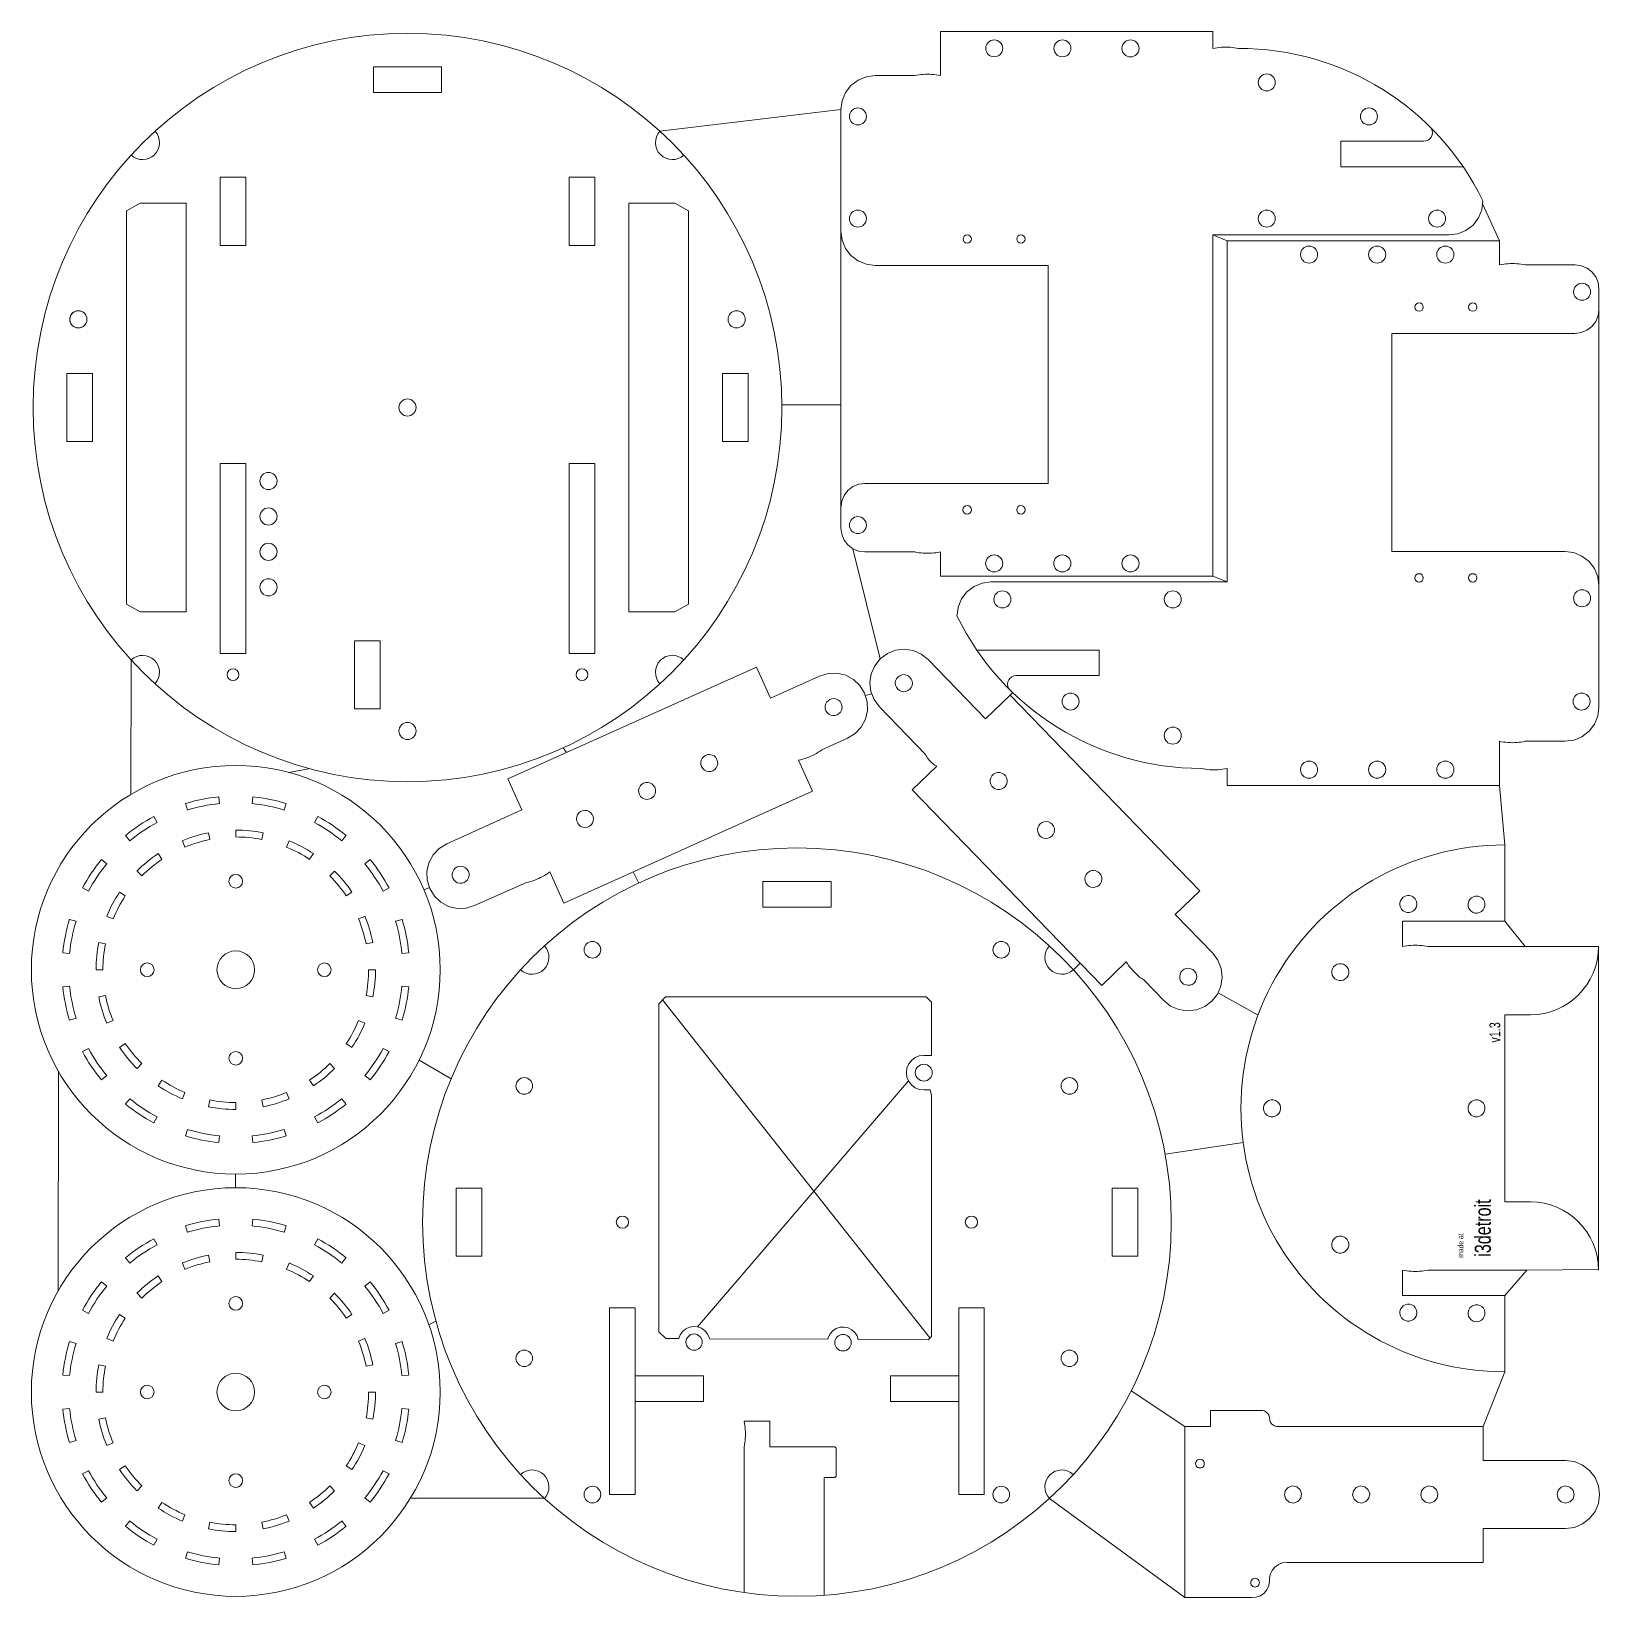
# Model space of a CAD drawing. Header units: millimetres. Extents: x 0 to 292, y 0 to 292.
import ezdxf

# ---------------------------------------------------------------- set-up
doc = ezdxf.new("R2010")
doc.units = ezdxf.units.MM
for name, color, linetype, lineweight in [('cutlines', 7, 'CONTINUOUS', 0), ('encoderholes', 6, 'CONTINUOUS', 0), ('labels', 7, 'CONTINUOUS', 0), ('meddetails', 2, 'CONTINUOUS', 0), ('outlines', 3, 'CONTINUOUS', 0), ('smallholes', 7, 'CONTINUOUS', 0)]:
    doc.layers.add(name, color=color, linetype=linetype, lineweight=lineweight)
doc.styles.get("Standard").update_dxf_attribs({"font": 'txt', "width": 0.75})

msp = doc.modelspace()

# ---------------------------------------------------------------- texts
at = {"layer": 'labels', "width": 100, "attachment_point": 1, "rotation": 90}
for s, insert, char_height in [('v1.3', (271.57, 103.5), 2), ('i3detroit', (268.82, 63.56), 3), ('made at', (265.7, 63.38), 1)]:
    msp.add_mtext(s, dxfattribs=dict(at, insert=insert, char_height=char_height))

# ---------------------------------------------------------------- linework, layer by layer
at = {"layer": 'cutlines'}
for p, q in [((150.7, 277.46), (116.96, 273.44)), ((270.29, 259.88), (273.45, 253.02)), ((220.03, 254.09), (222.65, 253.02)), ((139.68, 222.39), (150.7, 222.39)), ((152.93, 195.58), (158.02, 175.06)), ((220.03, 190.46), (222.65, 189.4)), ((18.39, 174.88), (18.34, 149.77)), ((156.46, 168.54), (155.24, 168.22)), ((182.23, 168.31), (182.71, 168.8)), ((99.56, 157.6), (98.94, 158.48)), ((51.44, 154.57), (47.79, 153.87)), ((273.45, 151.42), (274.41, 140.35)), ((113.01, 133.25), (112, 135.34)), ((73.99, 132.42), (72.98, 131.96)), ((194.01, 117.07), (195.3, 118.29)), ((117.46, 111.45), (167.27, 48.42)), ((228.43, 108.63), (220.99, 112.79)), ((78.05, 96.74), (72.06, 100.19)), ((4.84, 98.16), (4.81, 57.2)), ((163.28, 96.38), (123.99, 50.49)), ((211.1, 82.68), (225.65, 84.88)), ((37.87, 78.98), (37.87, 76.44)), ((75.22, 51.55), (73.89, 50.86)), ((112.35, 41.33), (112.35, 36.56)), ((172.65, 41.36), (172.65, 36.56)), ((274.41, 42.12), (270.38, 31.93)), ((214.81, 31.93), (204.77, 38.57)), ((95.45, 18.52), (70.48, 18.57)), ((214.81, 0), (189.55, 18.51))]:
    msp.add_line(p, q, dxfattribs=at)
at = {"layer": 'encoderholes'}
for p, q in [((34.86, 148.04), (34.74, 149.31)), ((40.96, 148.04), (41.08, 149.31)), ((28.88, 146.85), (28.51, 148.07)), ((46.94, 146.85), (47.31, 148.07)), ((23.24, 144.52), (22.64, 145.64)), ((52.58, 144.52), (53.18, 145.64)), ((18.17, 141.13), (17.37, 142.11)), ((28.43, 139.96), (27.95, 141.13)), ((33.08, 141.37), (32.83, 142.61)), ((37.91, 141.84), (37.91, 143.11)), ((42.74, 141.37), (42.99, 142.61)), ((47.39, 139.96), (47.87, 141.13)), ((57.65, 141.13), (58.45, 142.11)), ((13.86, 136.82), (12.88, 137.62)), ((24.15, 137.67), (23.45, 138.73)), ((51.67, 137.67), (52.37, 138.73)), ((61.96, 136.82), (62.94, 137.62)), ((20.4, 134.59), (19.5, 135.49)), ((55.42, 134.59), (56.32, 135.49)), ((10.47, 131.75), (9.35, 132.35)), ((17.32, 130.84), (16.26, 131.54)), ((58.5, 130.84), (59.56, 131.54)), ((65.35, 131.75), (66.47, 132.35)), ((8.13, 126.11), (6.92, 126.48)), ((15.03, 126.56), (13.86, 127.04)), ((60.79, 126.56), (61.96, 127.04)), ((60.79, 126.56), (61.96, 127.04)), ((67.69, 126.11), (68.9, 126.48)), ((67.69, 126.11), (68.9, 126.48)), ((6.94, 120.13), (5.68, 120.25)), ((13.62, 121.91), (12.38, 122.16)), ((62.2, 121.91), (63.44, 122.16)), ((62.2, 121.91), (63.44, 122.16)), ((68.88, 120.13), (70.14, 120.25)), ((68.88, 120.13), (70.14, 120.25)), ((13.14, 117.08), (11.87, 117.08)), ((62.67, 117.08), (63.94, 117.08)), ((6.94, 114.03), (5.68, 113.9)), ((68.88, 114.03), (70.14, 113.9)), ((13.62, 112.25), (12.38, 112)), ((62.2, 112.25), (63.44, 112)), ((8.13, 108.05), (6.92, 107.68)), ((15.03, 107.6), (13.86, 107.12)), ((60.79, 107.6), (61.96, 107.12)), ((67.69, 108.05), (68.9, 107.68)), ((10.47, 102.41), (9.35, 101.81)), ((17.32, 103.32), (16.26, 102.61)), ((58.5, 103.32), (59.56, 102.61)), ((65.35, 102.41), (66.47, 101.81)), ((20.4, 99.57), (19.5, 98.67)), ((55.42, 99.57), (56.32, 98.67)), ((13.86, 97.34), (12.88, 96.53)), ((24.15, 96.49), (23.45, 95.43)), ((51.67, 96.49), (52.37, 95.43)), ((61.96, 97.34), (62.94, 96.53)), ((28.43, 94.2), (27.95, 93.03)), ((47.39, 94.2), (47.87, 93.03)), ((18.17, 93.03), (17.37, 92.05)), ((33.08, 92.79), (32.83, 91.54)), ((37.91, 92.31), (37.91, 91.04)), ((42.74, 92.79), (42.99, 91.54)), ((57.65, 93.03), (58.45, 92.05)), ((23.24, 89.64), (22.64, 88.52)), ((52.58, 89.64), (53.18, 88.52)), ((28.88, 87.3), (28.51, 86.09)), ((34.86, 86.11), (34.74, 84.85)), ((40.96, 86.11), (41.08, 84.85)), ((46.94, 87.3), (47.31, 86.09)), ((34.86, 69.3), (34.74, 70.57)), ((40.96, 69.3), (41.08, 70.57)), ((28.88, 68.11), (28.51, 69.33)), ((46.94, 68.11), (47.31, 69.33)), ((23.24, 65.78), (22.64, 66.9)), ((37.91, 63.1), (37.91, 64.37)), ((52.58, 65.78), (53.18, 66.9)), ((18.17, 62.39), (17.37, 63.37)), ((28.43, 61.22), (27.95, 62.39)), ((33.08, 62.63), (32.83, 63.87)), ((42.74, 62.63), (42.99, 63.87)), ((47.39, 61.22), (47.87, 62.39)), ((57.65, 62.39), (58.45, 63.37)), ((13.86, 58.08), (12.88, 58.88)), ((24.15, 58.93), (23.45, 59.99)), ((51.67, 58.93), (52.37, 59.99)), ((61.96, 58.08), (62.94, 58.88)), ((20.4, 55.85), (19.5, 56.75)), ((55.42, 55.85), (56.32, 56.75)), ((10.47, 53.01), (9.35, 53.61)), ((17.32, 52.1), (16.26, 52.8)), ((58.5, 52.1), (59.56, 52.8)), ((65.35, 53.01), (66.47, 53.61)), ((8.13, 47.37), (6.92, 47.74)), ((15.03, 47.82), (13.86, 48.3)), ((60.79, 47.82), (61.96, 48.3)), ((60.79, 47.82), (61.96, 48.3)), ((67.69, 47.37), (68.9, 47.74)), ((67.69, 47.37), (68.9, 47.74)), ((6.94, 41.39), (5.68, 41.51)), ((13.62, 43.17), (12.38, 43.42)), ((62.2, 43.17), (63.44, 43.42)), ((62.2, 43.17), (63.44, 43.42)), ((68.88, 41.39), (70.14, 41.51)), ((68.88, 41.39), (70.14, 41.51)), ((13.14, 38.34), (11.87, 38.34)), ((62.67, 38.34), (63.94, 38.34)), ((6.94, 35.29), (5.68, 35.16)), ((68.88, 35.29), (70.14, 35.16)), ((13.62, 33.51), (12.38, 33.26)), ((62.2, 33.51), (63.44, 33.26)), ((8.13, 29.31), (6.92, 28.94)), ((67.69, 29.31), (68.9, 28.94)), ((15.03, 28.86), (13.86, 28.38)), ((60.79, 28.86), (61.96, 28.38)), ((10.47, 23.67), (9.35, 23.07)), ((17.32, 24.58), (16.26, 23.87)), ((58.5, 24.58), (59.56, 23.87)), ((65.35, 23.67), (66.47, 23.07)), ((20.4, 20.83), (19.5, 19.93)), ((55.42, 20.83), (56.32, 19.93)), ((13.86, 18.6), (12.88, 17.79)), ((24.15, 17.75), (23.45, 16.69)), ((51.67, 17.75), (52.37, 16.69)), ((61.96, 18.6), (62.94, 17.79)), ((28.43, 15.46), (27.95, 14.29)), ((47.39, 15.46), (47.87, 14.29)), ((18.17, 14.29), (17.37, 13.31)), ((33.08, 14.05), (32.83, 12.8)), ((37.91, 13.57), (37.91, 12.3)), ((42.74, 14.05), (42.99, 12.8)), ((57.65, 14.29), (58.45, 13.31)), ((23.24, 10.9), (22.64, 9.78)), ((52.58, 10.9), (53.18, 9.78)), ((28.88, 8.56), (28.51, 7.35)), ((34.86, 7.37), (34.74, 6.11)), ((40.96, 7.37), (41.08, 6.11)), ((46.94, 8.56), (47.31, 7.35))]:
    msp.add_line(p, q, dxfattribs=at)
for centre, radius, start, end in [((37.91, 117.08), 32.39, 95.625, 106.875), ((37.91, 117.08), 32.39, 73.125, 84.375), ((37.91, 117.08), 31.12, 95.625, 106.875), ((37.91, 117.08), 31.12, 73.125, 84.375), ((37.91, 117.08), 32.39, 118.125, 129.375), ((37.91, 117.08), 31.12, 118.125, 129.375), ((37.91, 117.08), 31.12, 50.625, 61.875), ((37.91, 117.08), 32.39, 50.625, 61.875), ((37.91, 117.08), 26.04, 101.25, 112.5), ((37.91, 117.08), 24.76, 101.25, 112.5), ((37.91, 117.08), 26.04, 78.75, 90), ((37.91, 117.08), 24.76, 78.75, 90), ((37.91, 117.08), 26.04, 56.25, 67.5), ((37.91, 117.08), 32.39, 140.625, 151.875), ((37.91, 117.08), 26.04, 123.75, 135), ((37.91, 117.08), 24.76, 123.75, 135), ((37.91, 117.08), 24.76, 56.25, 67.5), ((37.91, 117.08), 32.39, 28.125, 39.375), ((37.91, 117.08), 31.12, 140.625, 151.875), ((37.91, 117.08), 24.76, 33.75, 45), ((37.91, 117.08), 26.04, 33.75, 45), ((37.91, 117.08), 31.12, 28.125, 39.375), ((37.91, 117.08), 26.04, 146.25, 157.5), ((37.91, 117.08), 24.76, 146.25, 157.5), ((37.91, 117.08), 32.39, 163.125, 174.375), ((37.91, 117.08), 31.12, 163.125, 174.375), ((37.91, 117.08), 24.76, 11.25, 22.5), ((37.91, 117.08), 24.76, 11.25, 22.5), ((37.91, 117.08), 26.04, 11.25, 22.5), ((37.91, 117.08), 31.12, 5.625, 16.875), ((37.91, 117.08), 31.12, 5.625, 16.875), ((37.91, 117.08), 32.39, 5.625, 16.875), ((37.91, 117.08), 32.39, 5.625, 16.875), ((37.91, 117.08), 26.04, 168.75, 180), ((37.91, 117.08), 24.76, 168.75, 180), ((37.91, 117.08), 24.76, 348.75, 360), ((37.91, 117.08), 26.04, 348.75, 360), ((37.91, 117.08), 31.12, 185.625, 196.875), ((37.91, 117.08), 31.12, 343.125, 354.375), ((37.91, 117.08), 32.39, 185.625, 196.875), ((37.91, 117.08), 26.04, 191.25, 202.5), ((37.91, 117.08), 24.76, 191.25, 202.5), ((37.91, 117.08), 32.39, 343.125, 354.375), ((37.91, 117.08), 24.76, 326.25, 337.5), ((37.91, 117.08), 26.04, 326.25, 337.5), ((37.91, 117.08), 31.12, 208.125, 219.375), ((37.91, 117.08), 26.04, 213.75, 225), ((37.91, 117.08), 24.76, 213.75, 225), ((37.91, 117.08), 31.12, 320.625, 331.875), ((37.91, 117.08), 32.39, 208.125, 219.375), ((37.91, 117.08), 24.76, 303.75, 315), ((37.91, 117.08), 32.39, 320.625, 331.875), ((37.91, 117.08), 24.76, 236.25, 247.5), ((37.91, 117.08), 26.04, 303.75, 315), ((37.91, 117.08), 26.04, 236.25, 247.5), ((37.91, 117.08), 24.76, 281.25, 292.5), ((37.91, 117.08), 32.39, 230.625, 241.875), ((37.91, 117.08), 31.12, 230.625, 241.875), ((37.91, 117.08), 26.04, 258.75, 270), ((37.91, 117.08), 24.76, 258.75, 270), ((37.91, 117.08), 26.04, 281.25, 292.5), ((37.91, 117.08), 31.12, 298.125, 309.375), ((37.91, 117.08), 32.39, 298.125, 309.375), ((37.91, 117.08), 32.39, 253.125, 264.375), ((37.91, 117.08), 31.12, 253.125, 264.375), ((37.91, 117.08), 31.12, 275.625, 286.875), ((37.91, 117.08), 32.39, 275.625, 286.875), ((37.91, 38.34), 32.39, 95.625, 106.875), ((37.91, 38.34), 32.39, 73.125, 84.375), ((37.91, 38.34), 31.12, 95.625, 106.875), ((37.91, 38.34), 31.12, 73.125, 84.375), ((37.91, 38.34), 32.39, 118.125, 129.375), ((37.91, 38.34), 31.12, 118.125, 129.375), ((37.91, 38.34), 26.04, 78.75, 90), ((37.91, 38.34), 31.12, 50.625, 61.875), ((37.91, 38.34), 32.39, 50.625, 61.875), ((37.91, 38.34), 26.04, 101.25, 112.5), ((37.91, 38.34), 24.76, 101.25, 112.5), ((37.91, 38.34), 24.76, 78.75, 90), ((37.91, 38.34), 26.04, 56.25, 67.5), ((37.91, 38.34), 32.39, 140.625, 151.875), ((37.91, 38.34), 26.04, 123.75, 135), ((37.91, 38.34), 24.76, 123.75, 135), ((37.91, 38.34), 24.76, 56.25, 67.5), ((37.91, 38.34), 32.39, 28.125, 39.375), ((37.91, 38.34), 31.12, 140.625, 151.875), ((37.91, 38.34), 24.76, 33.75, 45), ((37.91, 38.34), 26.04, 33.75, 45), ((37.91, 38.34), 31.12, 28.125, 39.375), ((37.91, 38.34), 26.04, 146.25, 157.5), ((37.91, 38.34), 24.76, 146.25, 157.5), ((37.91, 38.34), 32.39, 163.125, 174.375), ((37.91, 38.34), 31.12, 163.125, 174.375), ((37.91, 38.34), 24.76, 11.25, 22.5), ((37.91, 38.34), 24.76, 11.25, 22.5), ((37.91, 38.34), 26.04, 11.25, 22.5), ((37.91, 38.34), 26.04, 11.25, 22.5), ((37.91, 38.34), 31.12, 5.625, 16.875), ((37.91, 38.34), 31.12, 5.625, 16.875), ((37.91, 38.34), 32.39, 5.625, 16.875), ((37.91, 38.34), 32.39, 5.625, 16.875), ((37.91, 38.34), 26.04, 168.75, 180), ((37.91, 38.34), 24.76, 168.75, 180), ((37.91, 38.34), 24.76, 348.75, 360), ((37.91, 38.34), 26.04, 348.75, 360), ((37.91, 38.34), 32.39, 185.625, 196.875), ((37.91, 38.34), 31.12, 185.625, 196.875), ((37.91, 38.34), 31.12, 343.125, 354.375), ((37.91, 38.34), 32.39, 343.125, 354.375), ((37.91, 38.34), 26.04, 191.25, 202.5), ((37.91, 38.34), 24.76, 191.25, 202.5), ((37.91, 38.34), 24.76, 326.25, 337.5), ((37.91, 38.34), 26.04, 326.25, 337.5), ((37.91, 38.34), 31.12, 208.125, 219.375), ((37.91, 38.34), 26.04, 213.75, 225), ((37.91, 38.34), 24.76, 213.75, 225), ((37.91, 38.34), 31.12, 320.625, 331.875), ((37.91, 38.34), 32.39, 208.125, 219.375), ((37.91, 38.34), 24.76, 303.75, 315), ((37.91, 38.34), 32.39, 320.625, 331.875), ((37.91, 38.34), 24.76, 236.25, 247.5), ((37.91, 38.34), 26.04, 303.75, 315), ((37.91, 38.34), 26.04, 236.25, 247.5), ((37.91, 38.34), 24.76, 281.25, 292.5), ((37.91, 38.34), 32.39, 230.625, 241.875), ((37.91, 38.34), 31.12, 230.625, 241.875), ((37.91, 38.34), 26.04, 258.75, 270), ((37.91, 38.34), 24.76, 258.75, 270), ((37.91, 38.34), 26.04, 281.25, 292.5), ((37.91, 38.34), 31.12, 298.125, 309.375), ((37.91, 38.34), 32.39, 298.125, 309.375), ((37.91, 38.34), 32.39, 253.125, 264.375), ((37.91, 38.34), 31.12, 253.125, 264.375), ((37.91, 38.34), 31.12, 275.625, 286.875), ((37.91, 38.34), 32.39, 275.625, 286.875)]:
    msp.add_arc(centre, radius, start, end, dxfattribs=at)
at = {"layer": 'meddetails'}
for p, q in [((76.26, 285.43), (63.56, 285.43)), ((63.56, 285.43), (63.56, 280.65)), ((76.26, 280.65), (76.26, 285.43)), ((63.56, 280.65), (76.26, 280.65)), ((260.47, 272.03), (260.14, 271.78)), ((260.47, 274.28), (260.51, 274.22)), ((260.72, 272.36), (260.47, 272.03)), ((260.51, 274.22), (260.56, 274.18)), ((260.56, 274.18), (260.72, 273.95)), ((260.72, 273.95), (260.88, 273.56)), ((260.88, 272.74), (260.72, 272.36)), ((260.88, 273.56), (260.93, 273.15)), ((260.93, 273.15), (260.88, 272.74)), ((243.86, 271.57), (243.86, 266.79)), ((259.35, 271.57), (243.86, 271.57)), ((259.76, 271.62), (259.35, 271.57)), ((260.14, 271.78), (259.76, 271.62)), ((243.86, 266.79), (266.7, 266.79)), ((34.99, 252.1), (34.99, 264.87)), ((34.99, 264.87), (39.76, 264.87)), ((39.76, 264.87), (39.76, 252.1)), ((104.84, 264.87), (100.06, 264.87)), ((100.06, 264.87), (100.06, 252.1)), ((104.84, 252.1), (104.84, 264.87)), ((17.53, 258.62), (20.07, 260.02)), ((17.53, 185.23), (17.53, 258.62)), ((20.07, 260.02), (28.64, 260.02)), ((28.64, 260.02), (28.64, 183.82)), ((119.75, 260.02), (111.19, 260.02)), ((111.19, 260.02), (111.19, 183.82)), ((119.75, 260.02), (122.29, 258.62)), ((122.29, 185.23), (122.29, 258.62)), ((150.7, 254.76), (150.92, 253.12)), ((39.76, 252.1), (34.99, 252.1)), ((104.84, 252.1), (100.06, 252.1)), ((150.92, 253.12), (151.55, 251.59)), ((151.55, 251.59), (152.56, 250.27)), ((152.56, 250.27), (153.88, 249.26)), ((153.88, 249.26), (155.41, 248.63)), ((155.41, 248.63), (157.05, 248.41)), ((189.3, 248.41), (157.05, 248.41)), ((189.3, 207.76), (189.3, 248.41)), ((291.89, 239.53), (291.98, 240.21)), ((289.74, 236.33), (290.67, 237.04)), ((290.67, 237.04), (291.38, 237.97)), ((291.38, 237.97), (291.83, 239.05)), ((291.83, 239.05), (291.89, 239.53)), ((253.38, 235.73), (253.38, 195.07)), ((287.5, 235.73), (253.38, 235.73)), ((287.5, 235.73), (288.66, 235.88)), ((288.66, 235.88), (289.74, 236.33)), ((6.41, 215.57), (6.41, 228.27)), ((11.18, 228.27), (6.41, 228.27)), ((11.18, 228.27), (11.18, 215.57)), ((133.41, 228.27), (128.64, 228.27)), ((128.64, 228.27), (128.64, 215.57)), ((133.41, 215.57), (133.41, 228.27)), ((6.41, 215.57), (11.18, 215.57)), ((128.64, 215.57), (133.41, 215.57)), ((34.98, 211.45), (39.76, 211.45)), ((34.98, 176.05), (34.98, 211.45)), ((39.76, 211.45), (39.76, 176.05)), ((104.84, 211.45), (100.06, 211.45)), ((100.06, 211.45), (100.06, 176.05)), ((104.84, 176.05), (104.84, 211.45)), ((154.02, 207.61), (152.94, 207.16)), ((155.18, 207.76), (154.02, 207.61)), ((155.18, 207.76), (189.3, 207.76)), ((151.3, 205.52), (150.85, 204.44)), ((152.01, 206.45), (151.3, 205.52)), ((152.94, 207.16), (152.01, 206.45)), ((150.79, 203.96), (150.7, 203.28)), ((150.7, 203.28), (150.7, 199.44)), ((150.85, 204.44), (150.79, 203.96)), ((253.38, 195.07), (285.63, 195.07)), ((287.27, 194.86), (285.63, 195.07)), ((288.8, 194.22), (287.27, 194.86)), ((290.12, 193.21), (288.8, 194.22)), ((291.13, 191.9), (290.12, 193.21)), ((291.76, 190.37), (291.13, 191.9)), ((291.98, 188.72), (291.76, 190.37)), ((20.07, 183.82), (17.53, 185.23)), ((119.75, 183.82), (122.29, 185.23)), ((28.64, 183.82), (20.07, 183.82)), ((111.19, 183.82), (119.75, 183.82)), ((64.82, 178.43), (60.04, 178.43)), ((60.04, 165.73), (60.04, 178.43)), ((64.82, 165.73), (64.82, 178.43)), ((39.76, 176.05), (34.98, 176.05)), ((100.06, 176.05), (104.84, 176.05)), ((198.82, 176.7), (175.98, 176.7)), ((198.82, 171.92), (198.82, 176.7)), ((181.75, 170.33), (181.8, 170.74)), ((181.8, 169.92), (181.75, 170.33)), ((181.8, 170.74), (181.96, 171.13)), ((181.96, 169.54), (181.8, 169.92)), ((181.96, 171.13), (182.21, 171.46)), ((182.21, 171.46), (182.54, 171.71)), ((182.54, 171.71), (182.92, 171.87)), ((182.92, 171.87), (183.33, 171.92)), ((183.33, 171.92), (198.82, 171.92)), ((64.82, 165.73), (60.04, 165.73)), ((148.85, 133.53), (136.15, 133.53)), ((136.15, 133.53), (136.15, 128.75)), ((148.85, 128.75), (148.85, 133.53)), ((136.15, 128.75), (148.85, 128.75)), ((255.36, 121.39), (255.36, 126.16)), ((255.36, 126.16), (274.41, 126.16)), ((255.36, 121.39), (255.76, 121.47)), ((255.76, 121.47), (256.15, 121.53)), ((256.15, 121.53), (256.55, 121.58)), ((256.55, 121.58), (256.95, 121.61)), ((256.95, 121.61), (257.35, 121.64)), ((257.35, 121.64), (257.75, 121.64)), ((257.75, 121.64), (258.15, 121.64)), ((258.15, 121.64), (258.55, 121.61)), ((258.55, 121.61), (258.95, 121.58)), ((258.95, 121.58), (259.35, 121.53)), ((259.35, 121.53), (259.74, 121.47)), ((259.74, 121.47), (260.14, 121.39)), ((278.24, 121.39), (260.14, 121.39)), ((116.77, 110.75), (118.02, 112.01)), ((166.58, 112.01), (118.02, 112.01)), ((166.58, 112.01), (167.57, 111.01)), ((116.77, 110.75), (116.77, 49.57)), ((167.55, 101.12), (167.57, 111.01)), ((274.41, 108.69), (274.41, 73.79)), ((274.41, 108.69), (279.19, 108.69)), ((163, 98.73), (163.33, 99.51)), ((163.33, 99.51), (163.84, 100.18)), ((163.84, 100.18), (164.51, 100.69)), ((164.51, 100.69), (165.29, 101.01)), ((165.29, 101.01), (166.13, 101.12)), ((166.13, 101.12), (167.55, 101.12)), ((162.89, 97.89), (163, 98.73)), ((163, 97.05), (162.89, 97.89)), ((163.33, 96.27), (163, 97.05)), ((163.84, 95.61), (163.33, 96.27)), ((164.51, 95.09), (163.84, 95.61)), ((165.29, 94.77), (164.51, 95.09)), ((166.13, 94.66), (165.29, 94.77)), ((167.33, 94.66), (166.13, 94.66)), ((167.33, 94.66), (167.57, 93.62)), ((167.57, 48.72), (167.57, 93.62)), ((78.99, 63.67), (78.99, 76.37)), ((78.99, 76.37), (83.77, 76.37)), ((83.77, 76.37), (83.77, 63.67)), ((201.22, 76.37), (201.22, 63.67)), ((206, 76.37), (201.22, 76.37)), ((206, 63.67), (206, 76.37)), ((274.41, 73.79), (279.19, 73.79)), ((83.77, 63.67), (78.99, 63.67)), ((201.22, 63.67), (206, 63.67)), ((255.36, 61.09), (255.36, 56.31)), ((255.36, 61.09), (255.76, 61.01)), ((255.76, 61.01), (256.15, 60.95)), ((256.15, 60.95), (256.55, 60.9)), ((256.55, 60.9), (256.95, 60.86)), ((256.95, 60.86), (257.35, 60.84)), ((257.35, 60.84), (257.75, 60.84)), ((257.75, 60.84), (258.15, 60.84)), ((258.15, 60.84), (258.55, 60.86)), ((258.55, 60.86), (258.95, 60.9)), ((258.95, 60.9), (259.35, 60.95)), ((259.35, 60.95), (259.74, 61.01)), ((259.74, 61.01), (260.14, 61.09)), ((260.14, 61.09), (278.53, 61.09)), ((274.41, 56.31), (255.36, 56.31)), ((107.57, 54.02), (107.57, 19.25)), ((112.35, 54.02), (107.57, 54.02)), ((112.35, 41.33), (112.35, 54.02)), ((172.65, 41.33), (172.65, 54.02)), ((172.65, 54.02), (177.42, 54.02)), ((177.42, 54.02), (177.42, 19.25)), ((121.19, 49.64), (121.78, 50.13)), ((121.78, 50.13), (122.48, 50.44)), ((122.48, 50.44), (123.23, 50.57)), ((123.23, 50.57), (123.99, 50.49)), ((123.99, 50.49), (124.71, 50.22)), ((124.71, 50.22), (125.33, 49.77)), ((125.33, 49.77), (125.82, 49.18)), ((149.18, 49.76), (148.67, 49.2)), ((149.82, 50.18), (149.18, 49.76)), ((150.55, 50.41), (149.82, 50.18)), ((151.31, 50.45), (150.55, 50.41)), ((152.06, 50.3), (151.31, 50.45)), ((152.73, 49.95), (152.06, 50.3)), ((153.3, 49.44), (152.73, 49.95)), ((118.03, 48.3), (116.77, 49.57)), ((120.47, 48.3), (118.03, 48.3)), ((120.47, 48.3), (120.74, 49.02)), ((120.74, 49.02), (121.19, 49.64)), ((125.82, 49.18), (126.13, 48.48)), ((126.13, 48.48), (126.17, 48.28)), ((148.25, 48.17), (126.17, 48.28)), ((148.33, 48.52), (148.25, 48.17)), ((148.67, 49.2), (148.33, 48.52)), ((153.72, 48.8), (153.3, 49.44)), ((153.93, 48.15), (153.72, 48.8)), ((166.96, 48.1), (153.93, 48.15)), ((167.57, 48.72), (166.96, 48.1)), ((112.35, 41.33), (125.05, 41.33)), ((125.05, 41.33), (125.05, 36.56)), ((172.65, 41.33), (159.95, 41.33)), ((159.95, 41.33), (159.95, 36.56)), ((125.05, 36.56), (112.35, 36.56)), ((112.35, 19.25), (112.35, 36.56)), ((159.95, 36.56), (172.65, 36.56)), ((172.65, 19.25), (172.65, 36.56)), ((137.42, 32.89), (132.64, 32.89)), ((132.72, 32.49), (132.64, 32.89)), ((132.78, 32.1), (132.72, 32.49)), ((137.42, 28.11), (137.42, 32.89)), ((132.83, 31.7), (132.78, 32.1)), ((132.78, 28.9), (132.83, 29.3)), ((132.87, 31.3), (132.83, 31.7)), ((132.83, 29.3), (132.87, 29.7)), ((132.89, 30.9), (132.87, 31.3)), ((132.87, 29.7), (132.89, 30.1)), ((132.89, 30.5), (132.89, 30.9)), ((132.89, 30.1), (132.89, 30.5)), ((132.64, 28.11), (132.72, 28.51)), ((132.64, 28.11), (132.64, 0.96)), ((132.72, 28.51), (132.78, 28.9)), ((137.42, 28.11), (149.54, 28.11)), ((149.79, 27.86), (149.54, 28.11)), ((149.79, 27.86), (149.79, 22.67)), ((147.58, 22.42), (149.54, 22.42)), ((147.58, 22.42), (147.58, 0.42)), ((149.54, 22.42), (149.79, 22.67)), ((107.57, 19.25), (112.35, 19.25)), ((177.42, 19.25), (172.65, 19.25))]:
    msp.add_line(p, q, dxfattribs=at)
for centre in [(37.91, 117.08), (37.91, 38.34)]:
    msp.add_circle(centre, 3.51, dxfattribs=at)
for centre, radius, start, end in [((20.53, 271.3), 3.16, 227.4579, 42.5576), ((119.29, 271.31), 3.16, 137.5013, 312.5029), ((20.53, 172.55), 3.15, 317.4177, 132.569), ((119.29, 172.55), 3.16, 47.4971, 222.5029), ((93.12, 119.4), 3.16, 227.4971, 42.5029), ((191.87, 119.4), 3.16, 137.4971, 312.5029), ((279.19, 121.39), 12.7, 270, 0), ((279.19, 61.09), 12.7, 0, 90), ((93.12, 20.64), 3.16, 317.4971, 132.5029), ((191.87, 20.64), 3.16, 47.4971, 222.5029)]:
    msp.add_arc(centre, radius, start, end, dxfattribs=at)
at = {"layer": 'outlines', "color": 3}
for p, q in [((169.23, 292.06), (220.03, 292.06)), ((169.23, 283.81), (169.23, 292.06)), ((220.03, 288.88), (220.03, 292.06)), ((220.43, 288.95), (220.03, 288.88)), ((220.82, 289.02), (220.43, 288.95)), ((221.22, 289.07), (220.82, 289.02)), ((221.62, 289.1), (221.22, 289.07)), ((222.02, 289.12), (221.62, 289.1)), ((222.42, 289.13), (222.02, 289.12)), ((222.82, 289.12), (222.42, 289.13)), ((223.22, 289.1), (222.82, 289.12)), ((223.62, 289.07), (223.22, 289.1)), ((224.02, 289.02), (223.62, 289.07)), ((224.41, 288.95), (224.02, 289.02)), ((224.81, 288.88), (224.41, 288.95)), ((153.88, 282.96), (155.41, 283.59)), ((155.41, 283.59), (157.05, 283.81)), ((164.46, 283.81), (157.05, 283.81)), ((164.85, 283.89), (164.46, 283.81)), ((165.25, 283.95), (164.85, 283.89)), ((165.64, 284), (165.25, 283.95)), ((166.04, 284.03), (165.64, 284)), ((166.44, 284.05), (166.04, 284.03)), ((166.84, 284.06), (166.44, 284.05)), ((167.25, 284.05), (166.84, 284.06)), ((167.65, 284.03), (167.25, 284.05)), ((168.04, 284), (167.65, 284.03)), ((168.44, 283.95), (168.04, 284)), ((168.84, 283.89), (168.44, 283.95)), ((169.23, 283.81), (168.84, 283.89)), ((150.92, 279.1), (151.55, 280.63)), ((151.55, 280.63), (152.56, 281.95)), ((152.56, 281.95), (153.88, 282.96)), ((150.7, 277.46), (150.92, 279.1)), ((150.7, 254.76), (150.7, 277.46)), ((270.36, 260.44), (270.29, 259.88)), ((269.51, 257.26), (268.5, 255.95)), ((270.14, 258.8), (269.51, 257.26)), ((270.29, 259.88), (270.14, 258.8)), ((265.65, 254.31), (264.01, 254.09)), ((267.18, 254.94), (265.65, 254.31)), ((268.5, 255.95), (267.18, 254.94)), ((220.03, 254.09), (220.03, 190.46)), ((264.01, 254.09), (220.03, 254.09)), ((222.65, 253.02), (273.45, 253.02)), ((222.65, 189.4), (222.65, 253.02)), ((273.45, 248.5), (273.84, 248.58)), ((273.84, 248.58), (274.24, 248.64)), ((274.24, 248.64), (274.64, 248.69)), ((274.64, 248.69), (275.03, 248.73)), ((275.03, 248.73), (275.43, 248.75)), ((275.43, 248.75), (275.84, 248.76)), ((275.84, 248.76), (276.24, 248.75)), ((276.24, 248.75), (276.64, 248.73)), ((276.64, 248.73), (277.04, 248.69)), ((277.04, 248.69), (277.43, 248.64)), ((277.43, 248.64), (277.83, 248.58)), ((277.83, 248.58), (278.22, 248.5)), ((288.68, 248.35), (287.52, 248.5)), ((289.75, 247.9), (288.68, 248.35)), ((290.67, 247.2), (289.75, 247.9)), ((291.38, 246.27), (290.67, 247.2)), ((291.83, 245.2), (291.38, 246.27)), ((291.98, 244.05), (291.83, 245.2)), ((291.98, 240.21), (291.98, 244.05)), ((150.7, 199.44), (150.85, 198.29)), ((150.85, 198.29), (151.3, 197.21)), ((151.3, 197.21), (152.01, 196.29)), ((152.01, 196.29), (152.93, 195.58)), ((152.93, 195.58), (154, 195.14)), ((154, 195.14), (155.16, 194.99)), ((164.46, 194.99), (155.16, 194.99)), ((164.85, 194.91), (164.46, 194.99)), ((165.25, 194.84), (164.85, 194.91)), ((165.64, 194.8), (165.25, 194.84)), ((166.04, 194.76), (165.64, 194.8)), ((166.44, 194.74), (166.04, 194.76)), ((166.84, 194.73), (166.44, 194.74)), ((167.25, 194.74), (166.84, 194.73)), ((167.65, 194.76), (167.25, 194.74)), ((168.04, 194.8), (167.65, 194.76)), ((168.44, 194.84), (168.04, 194.8)), ((168.84, 194.91), (168.44, 194.84)), ((169.23, 194.99), (168.84, 194.91)), ((169.23, 194.99), (169.23, 190.46)), ((220.03, 190.46), (169.23, 190.46)), ((173.17, 186.22), (174.18, 187.54)), ((174.18, 187.54), (175.5, 188.55)), ((175.5, 188.55), (177.03, 189.18)), ((177.03, 189.18), (178.67, 189.4)), ((178.67, 189.4), (222.65, 189.4)), ((291.98, 188.72), (291.98, 166.03)), ((172.39, 183.61), (172.54, 184.69)), ((172.54, 184.69), (173.17, 186.22)), ((172.32, 183.05), (172.39, 183.61)), ((158.02, 175.06), (159.35, 176.04)), ((159.35, 176.04), (160.88, 176.65)), ((160.88, 176.65), (162.52, 176.84)), ((162.52, 176.84), (164.16, 176.6)), ((164.16, 176.6), (165.67, 175.94)), ((165.67, 175.94), (166.96, 174.92)), ((88.63, 152.68), (134.96, 173.51)), ((134.96, 173.51), (137.57, 167.72)), ((156.34, 172.25), (157, 173.77)), ((157, 173.77), (158.02, 175.06)), ((166.96, 174.92), (177.67, 163.89)), ((137.57, 167.72), (146.72, 171.84)), ((148.31, 172.31), (146.72, 171.84)), ((149.96, 172.36), (148.31, 172.31)), ((151.58, 171.98), (149.96, 172.36)), ((153.04, 171.2), (151.58, 171.98)), ((154.24, 170.06), (153.04, 171.2)), ((155.11, 168.65), (154.24, 170.06)), ((156.1, 170.62), (156.34, 172.25)), ((156.29, 168.98), (156.1, 170.62)), ((155.59, 167.06), (155.11, 168.65)), ((155.64, 165.4), (155.59, 167.06)), ((156.89, 167.45), (156.29, 168.98)), ((157.88, 166.12), (156.89, 167.45)), ((182.23, 168.31), (177.67, 163.89)), ((217.56, 131.81), (182.23, 168.31)), ((154.47, 162.33), (155.26, 163.79)), ((155.26, 163.79), (155.64, 165.4)), ((157.88, 166.12), (166.46, 157.22)), ((291.76, 164.38), (291.13, 162.85)), ((291.98, 166.03), (291.76, 164.38)), ((151.93, 160.25), (153.34, 161.13)), ((153.34, 161.13), (154.47, 162.33)), ((290.12, 161.54), (288.8, 160.53)), ((291.13, 162.85), (290.12, 161.54)), ((146.81, 157.86), (146.47, 157.64)), ((147.13, 158.09), (146.81, 157.86)), ((151.93, 160.25), (147.13, 158.09)), ((273.45, 159.68), (273.45, 151.42)), ((273.45, 159.68), (273.84, 159.6)), ((273.84, 159.6), (274.24, 159.54)), ((274.24, 159.54), (274.64, 159.49)), ((274.64, 159.49), (275.03, 159.45)), ((275.03, 159.45), (275.43, 159.43)), ((275.43, 159.43), (275.84, 159.42)), ((275.84, 159.42), (276.24, 159.43)), ((276.24, 159.43), (276.64, 159.45)), ((276.64, 159.45), (277.04, 159.49)), ((277.04, 159.49), (277.43, 159.54)), ((277.43, 159.54), (277.83, 159.6)), ((277.83, 159.6), (278.22, 159.68)), ((278.22, 159.68), (285.63, 159.68)), ((287.27, 159.89), (285.63, 159.68)), ((288.8, 160.53), (287.27, 159.89)), ((143.17, 156.23), (142.78, 156.14)), ((142.78, 156.14), (145.38, 150.35)), ((143.55, 156.33), (143.17, 156.23)), ((143.94, 156.45), (143.55, 156.33)), ((144.32, 156.58), (143.94, 156.45)), ((144.69, 156.73), (144.32, 156.58)), ((145.06, 156.88), (144.69, 156.73)), ((145.42, 157.05), (145.06, 156.88)), ((145.78, 157.24), (145.42, 157.05)), ((146.13, 157.43), (145.78, 157.24)), ((146.47, 157.64), (146.13, 157.43)), ((168.54, 155.06), (163.98, 150.64)), ((166.58, 156.99), (166.46, 157.22)), ((166.7, 156.77), (166.58, 156.99)), ((166.84, 156.55), (166.7, 156.77)), ((166.99, 156.35), (166.84, 156.55)), ((167.15, 156.15), (166.99, 156.35)), ((167.32, 155.96), (167.15, 156.15)), ((167.5, 155.78), (167.32, 155.96)), ((167.69, 155.62), (167.5, 155.78)), ((167.9, 155.46), (167.69, 155.62)), ((168.1, 155.31), (167.9, 155.46)), ((168.32, 155.18), (168.1, 155.31)), ((168.54, 155.06), (168.32, 155.18)), ((91.24, 146.89), (88.63, 152.68)), ((217.87, 154.61), (218.27, 154.53)), ((218.27, 154.53), (218.66, 154.47)), ((218.66, 154.47), (219.06, 154.42)), ((219.06, 154.42), (219.46, 154.38)), ((219.46, 154.38), (219.86, 154.36)), ((219.86, 154.36), (220.26, 154.36)), ((220.26, 154.36), (220.66, 154.36)), ((220.66, 154.36), (221.06, 154.38)), ((221.06, 154.38), (221.46, 154.42)), ((221.46, 154.42), (221.86, 154.47)), ((221.86, 154.47), (222.25, 154.53)), ((222.25, 154.53), (222.65, 154.61)), ((222.65, 154.61), (222.65, 151.42)), ((145.38, 150.35), (99.05, 129.51)), ((163.98, 150.64), (199.31, 114.14)), ((273.45, 151.42), (222.65, 151.42)), ((77.23, 140.56), (91.24, 146.89)), ((77.23, 140.56), (75.83, 139.69)), ((274.41, 126.16), (274.41, 140.35)), ((74.7, 138.49), (73.91, 137.04)), ((75.83, 139.69), (74.7, 138.49)), ((73.91, 137.04), (73.53, 135.43)), ((73.53, 135.43), (73.58, 133.78)), ((95.44, 134.65), (95.09, 134.45)), ((95.78, 134.85), (95.44, 134.65)), ((96.12, 135.07), (95.78, 134.85)), ((96.44, 135.31), (96.12, 135.07)), ((99.05, 129.51), (96.44, 135.31)), ((73.58, 133.78), (74.06, 132.2)), ((74.06, 132.2), (74.93, 130.8)), ((82.42, 129.03), (92.09, 133.35)), ((92.48, 133.44), (92.09, 133.35)), ((92.86, 133.55), (92.48, 133.44)), ((93.25, 133.67), (92.86, 133.55)), ((93.63, 133.8), (93.25, 133.67)), ((94, 133.94), (93.63, 133.8)), ((94.37, 134.1), (94, 133.94)), ((94.73, 134.27), (94.37, 134.1)), ((95.09, 134.45), (94.73, 134.27)), ((213, 127.39), (217.56, 131.81)), ((74.93, 130.8), (76.13, 129.67)), ((76.13, 129.67), (77.58, 128.88)), ((77.58, 128.88), (79.19, 128.5)), ((80.84, 128.55), (82.42, 129.03)), ((79.19, 128.5), (80.84, 128.55)), ((219.98, 120.18), (213, 127.39)), ((274.41, 126.16), (278.24, 121.39)), ((219.98, 120.18), (220.97, 118.85)), ((278.24, 121.39), (291.89, 121.39)), ((199.31, 114.14), (203.88, 118.56)), ((203.88, 118.56), (204.09, 118.22)), ((204.09, 118.22), (204.32, 117.89)), ((204.32, 117.89), (204.56, 117.57)), ((204.56, 117.57), (204.82, 117.26)), ((204.82, 117.26), (205.08, 116.96)), ((205.08, 116.96), (205.35, 116.67)), ((220.97, 118.85), (221.58, 117.31)), ((221.58, 117.31), (221.77, 115.66)), ((205.35, 116.67), (205.64, 116.38)), ((205.64, 116.38), (205.93, 116.11)), ((205.93, 116.11), (206.23, 115.85)), ((206.23, 115.85), (206.55, 115.6)), ((206.55, 115.6), (206.87, 115.36)), ((206.87, 115.36), (207.2, 115.13)), ((207.2, 115.13), (210.85, 111.35)), ((221.52, 114.02), (220.86, 112.5)), ((221.77, 115.66), (221.52, 114.02)), ((212.15, 110.32), (210.85, 111.35)), ((219.83, 111.2), (218.5, 110.22)), ((220.86, 112.5), (219.83, 111.2)), ((213.67, 109.66), (212.15, 110.32)), ((215.31, 109.42), (213.67, 109.66)), ((216.96, 109.61), (215.31, 109.42)), ((218.5, 110.22), (216.96, 109.61)), ((274.41, 56.31), (278.53, 61.09)), ((274.41, 56.31), (274.41, 42.12)), ((219.58, 34.92), (229.25, 34.91)), ((219.58, 31.93), (219.58, 34.92)), ((229.63, 34.81), (229.25, 34.91)), ((229.97, 34.61), (229.63, 34.81)), ((230.25, 34.33), (229.97, 34.61)), ((230.44, 34), (230.25, 34.33)), ((230.54, 33.62), (230.44, 34)), ((230.54, 33.62), (230.61, 33.04)), ((230.61, 33.04), (230.76, 32.68)), ((230.76, 32.68), (230.99, 32.37)), ((230.99, 32.37), (231.3, 32.13)), ((214.81, 0), (214.81, 31.93)), ((214.81, 31.93), (219.58, 31.93)), ((231.3, 32.13), (231.48, 32.04)), ((231.48, 32.04), (231.86, 31.94)), ((231.86, 31.94), (270.38, 31.93)), ((270.38, 25.58), (270.38, 31.93)), ((285.75, 25.58), (270.38, 25.58)), ((287.39, 25.36), (285.75, 25.58)), ((288.93, 24.73), (287.39, 25.36)), ((290.24, 23.72), (288.93, 24.73)), ((291.25, 22.4), (290.24, 23.72)), ((291.88, 20.87), (291.25, 22.4)), ((292.1, 19.23), (291.88, 20.87)), ((291.25, 16.05), (291.88, 17.58)), ((291.88, 17.58), (292.1, 19.23)), ((288.93, 13.73), (290.24, 14.74)), ((290.24, 14.74), (291.25, 16.05)), ((270.38, 6.53), (270.38, 12.88)), ((285.75, 12.88), (270.38, 12.88)), ((285.75, 12.88), (287.39, 13.09)), ((287.39, 13.09), (288.93, 13.73)), ((231.57, 5.7), (232.24, 6.18)), ((232.24, 6.18), (233.02, 6.47)), ((233.02, 6.47), (233.84, 6.55)), ((233.84, 6.55), (270.38, 6.53)), ((230.56, 3.05), (230.42, 2.24)), ((230.56, 3.49), (230.69, 4.3)), ((230.56, 3.05), (230.56, 3.49)), ((230.69, 4.3), (231.04, 5.06)), ((231.04, 5.06), (231.57, 5.7)), ((228.09, 0.07), (227.27, 0)), ((228.87, 0.36), (228.09, 0.07)), ((229.55, 0.84), (228.87, 0.36)), ((230.07, 1.48), (229.55, 0.84)), ((230.42, 2.24), (230.07, 1.48)), ((214.81, 0), (227.27, 0))]:
    msp.add_line(p, q, dxfattribs=at)
at = {"layer": 'outlines'}
for p, q in [((150.7, 254.76), (150.7, 199.44)), ((273.45, 253.02), (273.45, 248.5)), ((278.22, 248.5), (287.52, 248.5)), ((291.98, 188.72), (291.98, 240.21)), ((291.89, 61.09), (291.89, 121.39)), ((291.89, 61.17), (278.53, 61.09))]:
    msp.add_line(p, q, dxfattribs=at)
at = {"layer": 'outlines', "color": 3}
for centre, radius in [((69.91, 221.92), 69.77), ((37.91, 117.08), 38.1), ((142.5, 70.02), 69.77), ((37.91, 38.34), 38.1)]:
    msp.add_circle(centre, radius, dxfattribs=at)
at = {"layer": 'outlines'}
for centre, radius, start, end in [((224.98, 238.45), 50.42, 25.8521, 90.1983), ((217.9, 205.36), 50.75, 206.086, 269.9644)]:
    msp.add_arc(centre, radius, start, end, dxfattribs=at)
at = {"layer": 'outlines', "color": 3}
msp.add_arc((274.36, 91.23), 49.12, 89.9331, 270.0669, dxfattribs=at)
at = {"layer": 'smallholes', "color": 1}
for p, q in [((169.23, 292.06), (169.23, 292.06)), ((7.45, 239.49), (7.78, 239.75)), ((7.78, 239.75), (8.16, 239.91)), ((8.16, 239.91), (8.58, 239.96)), ((8.58, 239.96), (8.99, 239.9)), ((8.99, 239.9), (9.38, 239.74)), ((9.38, 239.74), (9.71, 239.49)), ((6.97, 238.36), (7.03, 238.78)), ((7.03, 237.95), (6.97, 238.36)), ((7.03, 238.78), (7.19, 239.16)), ((7.19, 237.56), (7.03, 237.95)), ((7.19, 239.16), (7.45, 239.49)), ((7.44, 237.23), (7.19, 237.56)), ((7.77, 236.98), (7.44, 237.23)), ((8.16, 236.82), (7.77, 236.98)), ((8.57, 236.76), (8.16, 236.82)), ((8.98, 236.81), (8.57, 236.76)), ((9.37, 236.97), (8.98, 236.81)), ((9.7, 237.23), (9.37, 236.97)), ((9.96, 237.56), (9.7, 237.23)), ((9.71, 239.49), (9.96, 239.16)), ((9.96, 239.16), (10.12, 238.77)), ((10.12, 237.94), (9.96, 237.56)), ((10.12, 238.77), (10.17, 238.36)), ((10.17, 238.36), (10.12, 237.94)), ((160.83, 170.55), (160.89, 170.96)), ((160.88, 170.14), (160.83, 170.55)), ((161.03, 169.75), (160.88, 170.14)), ((160.89, 170.96), (161.06, 171.34)), ((161.28, 169.42), (161.03, 169.75)), ((161.06, 171.34), (161.32, 171.66)), ((161.32, 171.66), (161.65, 171.91)), ((161.65, 171.91), (162.04, 172.06)), ((162.04, 172.06), (162.45, 172.11)), ((162.45, 172.11), (162.86, 172.04)), ((162.86, 172.04), (163.24, 171.88)), ((163.24, 171.88), (163.56, 171.62)), ((163.78, 169.7), (163.52, 169.38)), ((163.56, 171.62), (163.81, 171.29)), ((163.95, 170.08), (163.78, 169.7)), ((163.81, 171.29), (163.96, 170.9)), ((164.01, 170.49), (163.95, 170.08)), ((163.96, 170.9), (164.01, 170.49)), ((148.01, 166.95), (147.83, 166.58)), ((148.29, 167.25), (148.01, 166.95)), ((148.64, 167.48), (148.29, 167.25)), ((149.03, 167.61), (148.64, 167.48)), ((149.45, 167.63), (149.03, 167.61)), ((149.85, 167.54), (149.45, 167.63)), ((150.22, 167.35), (149.85, 167.54)), ((150.53, 167.07), (150.22, 167.35)), ((150.76, 166.73), (150.53, 167.07)), ((150.88, 166.33), (150.76, 166.73)), ((161.6, 169.16), (161.28, 169.42)), ((161.98, 168.99), (161.6, 169.16)), ((162.39, 168.93), (161.98, 168.99)), ((162.8, 168.98), (162.39, 168.93)), ((163.19, 169.13), (162.8, 168.98)), ((163.52, 169.38), (163.19, 169.13)), ((147.83, 166.58), (147.74, 166.17)), ((147.74, 166.17), (147.76, 165.76)), ((147.76, 165.76), (147.89, 165.36)), ((147.89, 165.36), (148.11, 165.02)), ((148.11, 165.02), (148.42, 164.74)), ((148.42, 164.74), (148.79, 164.55)), ((148.79, 164.55), (149.2, 164.46)), ((149.2, 164.46), (149.61, 164.48)), ((149.61, 164.48), (150, 164.61)), ((150, 164.61), (150.35, 164.84)), ((150.35, 164.84), (150.63, 165.14)), ((150.63, 165.14), (150.82, 165.51)), ((150.82, 165.51), (150.9, 165.92)), ((150.9, 165.92), (150.88, 166.33)), ((124.66, 156.16), (124.57, 155.75)), ((124.57, 155.75), (124.59, 155.34)), ((124.59, 155.34), (124.72, 154.95)), ((124.85, 156.53), (124.66, 156.16)), ((124.72, 154.95), (124.95, 154.6)), ((125.13, 156.84), (124.85, 156.53)), ((125.47, 157.06), (125.13, 156.84)), ((125.87, 157.19), (125.47, 157.06)), ((126.28, 157.21), (125.87, 157.19)), ((126.69, 157.12), (126.28, 157.21)), ((127.06, 156.94), (126.69, 157.12)), ((127.36, 156.66), (127.06, 156.94)), ((127.59, 156.31), (127.36, 156.66)), ((127.46, 154.73), (127.65, 155.1)), ((127.72, 155.92), (127.59, 156.31)), ((127.65, 155.1), (127.74, 155.5)), ((127.74, 155.5), (127.72, 155.92)), ((114.7, 152), (114.29, 151.98)), ((115.1, 151.92), (114.7, 152)), ((124.95, 154.6), (125.26, 154.32)), ((125.26, 154.32), (125.62, 154.13)), ((125.62, 154.13), (126.03, 154.05)), ((126.03, 154.05), (126.44, 154.07)), ((126.44, 154.07), (126.84, 154.19)), ((126.84, 154.19), (127.19, 154.42)), ((127.19, 154.42), (127.46, 154.73)), ((178.51, 152.48), (178.62, 152.88)), ((178.51, 152.07), (178.51, 152.48)), ((178.62, 151.67), (178.51, 152.07)), ((178.62, 152.88), (178.83, 153.24)), ((178.83, 153.24), (179.13, 153.53)), ((179.13, 153.53), (179.49, 153.74)), ((179.49, 153.74), (179.89, 153.84)), ((179.89, 153.84), (180.3, 153.84)), ((180.3, 153.84), (180.7, 153.73)), ((180.7, 153.73), (181.06, 153.52)), ((181.06, 153.52), (181.35, 153.23)), ((181.35, 153.23), (181.56, 152.87)), ((181.66, 152.05), (181.55, 151.65)), ((181.56, 152.87), (181.66, 152.47)), ((181.66, 152.47), (181.66, 152.05)), ((113.08, 150.95), (112.99, 150.55)), ((112.99, 150.55), (113.01, 150.13)), ((113.01, 150.13), (113.14, 149.74)), ((113.27, 151.32), (113.08, 150.95)), ((113.14, 149.74), (113.36, 149.39)), ((113.54, 151.63), (113.27, 151.32)), ((113.36, 149.39), (113.67, 149.11)), ((113.89, 151.85), (113.54, 151.63)), ((113.67, 149.11), (114.04, 148.92)), ((114.29, 151.98), (113.89, 151.85)), ((115.47, 151.73), (115.1, 151.92)), ((115.25, 148.99), (115.6, 149.21)), ((115.78, 151.45), (115.47, 151.73)), ((115.6, 149.21), (115.88, 149.52)), ((116.01, 151.1), (115.78, 151.45)), ((115.88, 149.52), (116.07, 149.89)), ((116.13, 150.71), (116.01, 151.1)), ((116.07, 149.89), (116.16, 150.29)), ((116.16, 150.29), (116.13, 150.71)), ((178.82, 151.31), (178.62, 151.67)), ((179.11, 151.01), (178.82, 151.31)), ((179.47, 150.8), (179.11, 151.01)), ((179.87, 150.69), (179.47, 150.8)), ((180.28, 150.69), (179.87, 150.69)), ((180.68, 150.8), (180.28, 150.69)), ((181.04, 151), (180.68, 150.8)), ((181.34, 151.29), (181.04, 151)), ((181.55, 151.65), (181.34, 151.29)), ((101.85, 146.31), (101.6, 145.98)), ((102.17, 146.57), (101.85, 146.31)), ((102.55, 146.74), (102.17, 146.57)), ((102.96, 146.8), (102.55, 146.74)), ((103.37, 146.75), (102.96, 146.8)), ((103.76, 146.6), (103.37, 146.75)), ((104.09, 146.36), (103.76, 146.6)), ((104.35, 146.03), (104.09, 146.36)), ((114.04, 148.92), (114.45, 148.84)), ((114.45, 148.84), (114.86, 148.86)), ((114.86, 148.86), (115.25, 148.99)), ((101.45, 145.59), (101.4, 145.18)), ((101.4, 145.18), (101.46, 144.77)), ((101.6, 145.98), (101.45, 145.59)), ((101.46, 144.77), (101.63, 144.39)), ((101.63, 144.39), (101.89, 144.07)), ((101.89, 144.07), (102.22, 143.82)), ((102.22, 143.82), (102.61, 143.67)), ((102.61, 143.67), (103.02, 143.62)), ((103.02, 143.62), (103.43, 143.69)), ((103.43, 143.69), (103.81, 143.85)), ((103.81, 143.85), (104.13, 144.11)), ((104.13, 144.11), (104.38, 144.44)), ((104.52, 145.65), (104.35, 146.03)), ((104.38, 144.44), (104.53, 144.83)), ((104.58, 145.24), (104.52, 145.65)), ((104.53, 144.83), (104.58, 145.24)), ((187.33, 143.2), (187.4, 143.61)), ((187.4, 143.61), (187.57, 143.99)), ((187.57, 143.99), (187.84, 144.31)), ((187.84, 144.31), (188.18, 144.55)), ((188.18, 144.55), (188.57, 144.69)), ((188.57, 144.69), (188.98, 144.73)), ((188.98, 144.73), (189.39, 144.66)), ((189.39, 144.66), (189.76, 144.49)), ((189.76, 144.49), (190.08, 144.22)), ((190.08, 144.22), (190.32, 143.88)), ((190.32, 143.88), (190.47, 143.49)), ((190.47, 143.49), (190.5, 143.08)), ((187.37, 142.79), (187.33, 143.2)), ((187.51, 142.4), (187.37, 142.79)), ((187.75, 142.06), (187.51, 142.4)), ((188.07, 141.8), (187.75, 142.06)), ((188.45, 141.62), (188.07, 141.8)), ((188.86, 141.56), (188.45, 141.62)), ((189.27, 141.59), (188.86, 141.56)), ((189.66, 141.74), (189.27, 141.59)), ((190, 141.98), (189.66, 141.74)), ((190.26, 142.3), (190, 141.98)), ((190.43, 142.67), (190.26, 142.3)), ((190.5, 143.08), (190.43, 142.67)), ((78.34, 135.35), (78.24, 134.95)), ((78.24, 134.95), (78.26, 134.54)), ((78.26, 134.54), (78.38, 134.14)), ((78.53, 135.72), (78.34, 135.35)), ((78.82, 136.02), (78.53, 135.72)), ((79.17, 136.24), (78.82, 136.02)), ((79.57, 136.36), (79.17, 136.24)), ((79.98, 136.37), (79.57, 136.36)), ((80.38, 136.28), (79.98, 136.37)), ((80.75, 136.08), (80.38, 136.28)), ((81.05, 135.8), (80.75, 136.08)), ((81.27, 135.45), (81.05, 135.8)), ((81.39, 135.05), (81.27, 135.45)), ((81.31, 134.23), (81.4, 134.64)), ((81.4, 134.64), (81.39, 135.05)), ((196.16, 134.08), (196.23, 134.48)), ((196.23, 134.48), (196.41, 134.86)), ((196.41, 134.86), (196.67, 135.18)), ((196.67, 135.18), (197.01, 135.42)), ((197.01, 135.42), (197.4, 135.56)), ((197.4, 135.56), (197.81, 135.6)), ((197.81, 135.6), (198.22, 135.53)), ((198.22, 135.53), (198.6, 135.36)), ((198.6, 135.36), (198.91, 135.1)), ((198.91, 135.1), (199.15, 134.76)), ((199.15, 134.76), (199.3, 134.37)), ((78.38, 134.14), (78.6, 133.79)), ((78.6, 133.79), (78.9, 133.5)), ((78.9, 133.5), (79.26, 133.31)), ((79.26, 133.31), (79.67, 133.21)), ((79.67, 133.21), (80.08, 133.23)), ((80.08, 133.23), (80.48, 133.35)), ((80.48, 133.35), (80.83, 133.57)), ((80.83, 133.57), (81.11, 133.87)), ((81.11, 133.87), (81.31, 134.23)), ((196.2, 133.66), (196.16, 134.08)), ((196.35, 133.27), (196.2, 133.66)), ((196.59, 132.94), (196.35, 133.27)), ((196.91, 132.67), (196.59, 132.94)), ((197.28, 132.5), (196.91, 132.67)), ((197.69, 132.43), (197.28, 132.5)), ((198.1, 132.47), (197.69, 132.43)), ((198.49, 132.61), (198.1, 132.47)), ((198.83, 132.85), (198.49, 132.61)), ((199.09, 133.17), (198.83, 132.85)), ((199.27, 133.55), (199.09, 133.17)), ((199.34, 133.96), (199.27, 133.55)), ((199.3, 134.37), (199.34, 133.96)), ((254.88, 129.56), (255, 129.96)), ((254.88, 129.15), (254.88, 129.56)), ((254.98, 128.74), (254.88, 129.15)), ((255.18, 128.38), (254.98, 128.74)), ((255, 129.96), (255.21, 130.31)), ((255.21, 130.31), (255.51, 130.6)), ((255.51, 130.6), (255.87, 130.81)), ((255.87, 130.81), (256.27, 130.91)), ((256.27, 130.91), (256.68, 130.9)), ((256.68, 130.9), (257.08, 130.79)), ((257.08, 130.79), (257.44, 130.58)), ((257.44, 130.58), (257.73, 130.28)), ((257.91, 128.7), (257.7, 128.35)), ((257.73, 130.28), (257.93, 129.92)), ((258.03, 129.1), (257.91, 128.7)), ((257.93, 129.92), (258.03, 129.52)), ((258.03, 129.52), (258.03, 129.1)), ((267.58, 129.46), (267.7, 129.86)), ((267.58, 129.04), (267.58, 129.46)), ((267.68, 128.64), (267.58, 129.04)), ((267.88, 128.28), (267.68, 128.64)), ((267.7, 129.86), (267.91, 130.21)), ((267.91, 130.21), (268.21, 130.5)), ((268.21, 130.5), (268.57, 130.7)), ((268.57, 130.7), (268.97, 130.81)), ((268.97, 130.81), (269.38, 130.8)), ((269.38, 130.8), (269.78, 130.69)), ((269.78, 130.69), (270.14, 130.48)), ((270.14, 130.48), (270.43, 130.18)), ((270.43, 130.18), (270.63, 129.82)), ((270.73, 129), (270.61, 128.6)), ((270.63, 129.82), (270.73, 129.42)), ((270.73, 129.42), (270.73, 129)), ((255.47, 128.09), (255.18, 128.38)), ((255.83, 127.87), (255.47, 128.09)), ((256.23, 127.76), (255.83, 127.87)), ((256.64, 127.76), (256.23, 127.76)), ((257.04, 127.86), (256.64, 127.76)), ((257.4, 128.06), (257.04, 127.86)), ((257.7, 128.35), (257.4, 128.06)), ((268.17, 127.98), (267.88, 128.28)), ((268.53, 127.77), (268.17, 127.98)), ((268.93, 127.66), (268.53, 127.77)), ((269.34, 127.65), (268.93, 127.66)), ((269.74, 127.76), (269.34, 127.65)), ((270.1, 127.96), (269.74, 127.76)), ((270.4, 128.25), (270.1, 127.96)), ((270.61, 128.6), (270.4, 128.25)), ((214.07, 116.61), (214.34, 116.93)), ((214.34, 116.93), (214.67, 117.17)), ((214.67, 117.17), (215.06, 117.31)), ((215.06, 117.31), (215.48, 117.35)), ((215.48, 117.35), (215.88, 117.28)), ((215.88, 117.28), (216.26, 117.11)), ((216.26, 117.11), (216.58, 116.84)), ((242.18, 116.86), (242.3, 117.26)), ((242.3, 117.26), (242.51, 117.61)), ((242.51, 117.61), (242.81, 117.9)), ((242.81, 117.9), (243.17, 118.11)), ((243.17, 118.11), (243.57, 118.21)), ((243.57, 118.21), (243.98, 118.2)), ((243.98, 118.2), (244.38, 118.09)), ((244.38, 118.09), (244.74, 117.88)), ((244.74, 117.88), (245.03, 117.58)), ((245.03, 117.58), (245.23, 117.22)), ((245.23, 117.22), (245.33, 116.82)), ((213.83, 115.83), (213.9, 116.23)), ((213.87, 115.41), (213.83, 115.83)), ((214.01, 115.02), (213.87, 115.41)), ((213.9, 116.23), (214.07, 116.61)), ((214.25, 114.69), (214.01, 115.02)), ((214.57, 114.42), (214.25, 114.69)), ((214.95, 114.25), (214.57, 114.42)), ((215.36, 114.18), (214.95, 114.25)), ((215.77, 114.22), (215.36, 114.18)), ((216.16, 114.36), (215.77, 114.22)), ((216.5, 114.6), (216.16, 114.36)), ((216.76, 114.92), (216.5, 114.6)), ((216.58, 116.84), (216.82, 116.51)), ((216.93, 115.3), (216.76, 114.92)), ((216.82, 116.51), (216.96, 116.12)), ((217, 115.71), (216.93, 115.3)), ((216.96, 116.12), (217, 115.71)), ((242.18, 116.45), (242.18, 116.86)), ((242.28, 116.04), (242.18, 116.45)), ((242.48, 115.68), (242.28, 116.04)), ((242.77, 115.39), (242.48, 115.68)), ((243.13, 115.17), (242.77, 115.39)), ((243.53, 115.06), (243.13, 115.17)), ((243.94, 115.06), (243.53, 115.06)), ((244.34, 115.16), (243.94, 115.06)), ((244.7, 115.36), (244.34, 115.16)), ((245, 115.65), (244.7, 115.36)), ((245.21, 116), (245, 115.65)), ((245.33, 116.4), (245.21, 116)), ((245.33, 116.82), (245.33, 116.4)), ((229.48, 91.46), (229.6, 91.86)), ((229.48, 91.05), (229.48, 91.46)), ((229.58, 90.64), (229.48, 91.05)), ((229.78, 90.28), (229.58, 90.64)), ((229.6, 91.86), (229.81, 92.21)), ((229.81, 92.21), (230.11, 92.5)), ((230.11, 92.5), (230.47, 92.71)), ((230.47, 92.71), (230.87, 92.81)), ((230.87, 92.81), (231.28, 92.8)), ((231.28, 92.8), (231.68, 92.69)), ((231.68, 92.69), (232.04, 92.48)), ((232.04, 92.48), (232.33, 92.18)), ((232.33, 92.18), (232.53, 91.82)), ((232.63, 91), (232.51, 90.6)), ((232.53, 91.82), (232.63, 91.42)), ((232.63, 91.42), (232.63, 91)), ((267.58, 91.46), (267.7, 91.86)), ((267.58, 91.05), (267.58, 91.46)), ((267.68, 90.64), (267.58, 91.05)), ((267.88, 90.28), (267.68, 90.64)), ((267.7, 91.86), (267.91, 92.21)), ((267.91, 92.21), (268.21, 92.5)), ((268.21, 92.5), (268.57, 92.71)), ((268.57, 92.71), (268.97, 92.81)), ((268.97, 92.81), (269.38, 92.8)), ((269.38, 92.8), (269.78, 92.69)), ((269.78, 92.69), (270.14, 92.48)), ((270.14, 92.48), (270.43, 92.18)), ((270.43, 92.18), (270.63, 91.82)), ((270.73, 91), (270.61, 90.6)), ((270.63, 91.82), (270.73, 91.42)), ((270.73, 91.42), (270.73, 91)), ((230.07, 89.99), (229.78, 90.28)), ((230.43, 89.77), (230.07, 89.99)), ((230.83, 89.66), (230.43, 89.77)), ((231.24, 89.66), (230.83, 89.66)), ((231.64, 89.76), (231.24, 89.66)), ((232, 89.96), (231.64, 89.76)), ((232.3, 90.25), (232, 89.96)), ((232.51, 90.6), (232.3, 90.25)), ((268.17, 89.99), (267.88, 90.28)), ((268.53, 89.77), (268.17, 89.99)), ((268.93, 89.66), (268.53, 89.77)), ((269.34, 89.66), (268.93, 89.66)), ((269.74, 89.76), (269.34, 89.66)), ((270.1, 89.96), (269.74, 89.76)), ((270.4, 90.25), (270.1, 89.96)), ((270.61, 90.6), (270.4, 90.25)), ((242.81, 67.1), (243.17, 67.31)), ((243.17, 67.31), (243.57, 67.41)), ((243.57, 67.41), (243.98, 67.4)), ((243.98, 67.4), (244.38, 67.29)), ((244.38, 67.29), (244.74, 67.08)), ((242.18, 66.06), (242.3, 66.46)), ((242.18, 65.65), (242.18, 66.06)), ((242.28, 65.24), (242.18, 65.65)), ((242.48, 64.88), (242.28, 65.24)), ((242.3, 66.46), (242.51, 66.81)), ((242.77, 64.59), (242.48, 64.88)), ((242.51, 66.81), (242.81, 67.1)), ((243.13, 64.37), (242.77, 64.59)), ((243.53, 64.26), (243.13, 64.37)), ((244.34, 64.36), (243.94, 64.26)), ((244.7, 64.56), (244.34, 64.36)), ((245, 64.85), (244.7, 64.56)), ((244.74, 67.08), (245.03, 66.78)), ((245.21, 65.2), (245, 64.85)), ((245.03, 66.78), (245.23, 66.42)), ((245.33, 65.6), (245.21, 65.2)), ((245.23, 66.42), (245.33, 66.02)), ((245.33, 66.02), (245.33, 65.6)), ((243.94, 64.26), (243.53, 64.26)), ((254.88, 53.36), (255, 53.76)), ((254.88, 52.95), (254.88, 53.36)), ((254.98, 52.54), (254.88, 52.95)), ((255, 53.76), (255.21, 54.11)), ((255.21, 54.11), (255.51, 54.4)), ((255.51, 54.4), (255.87, 54.61)), ((255.87, 54.61), (256.27, 54.71)), ((256.27, 54.71), (256.68, 54.7)), ((256.68, 54.7), (257.08, 54.59)), ((257.08, 54.59), (257.44, 54.38)), ((257.44, 54.38), (257.73, 54.08)), ((257.73, 54.08), (257.93, 53.72)), ((258.03, 52.9), (257.91, 52.5)), ((257.93, 53.72), (258.03, 53.32)), ((258.03, 53.32), (258.03, 52.9)), ((267.58, 53.26), (267.7, 53.66)), ((267.58, 52.84), (267.58, 53.26)), ((267.68, 52.44), (267.58, 52.84)), ((267.7, 53.66), (267.91, 54.01)), ((267.91, 54.01), (268.21, 54.3)), ((268.21, 54.3), (268.43, 54.43)), ((268.43, 54.43), (268.57, 54.5)), ((268.57, 54.5), (268.97, 54.61)), ((268.97, 54.61), (269.38, 54.6)), ((269.38, 54.6), (269.78, 54.49)), ((269.78, 54.49), (270.14, 54.28)), ((270.14, 54.28), (270.43, 53.98)), ((270.43, 53.98), (270.63, 53.62)), ((270.73, 52.8), (270.61, 52.4)), ((270.63, 53.62), (270.73, 53.22)), ((270.73, 53.22), (270.73, 52.8)), ((255.18, 52.18), (254.98, 52.54)), ((255.47, 51.89), (255.18, 52.18)), ((255.83, 51.67), (255.47, 51.89)), ((256.23, 51.56), (255.83, 51.67)), ((256.64, 51.56), (256.23, 51.56)), ((257.04, 51.66), (256.64, 51.56)), ((257.4, 51.86), (257.04, 51.66)), ((257.7, 52.15), (257.4, 51.86)), ((257.91, 52.5), (257.7, 52.15)), ((267.88, 52.08), (267.68, 52.44)), ((268.17, 51.78), (267.88, 52.08)), ((268.53, 51.57), (268.17, 51.78)), ((268.93, 51.46), (268.53, 51.57)), ((269.34, 51.45), (268.93, 51.46)), ((269.74, 51.56), (269.34, 51.45)), ((270.1, 51.76), (269.74, 51.56)), ((270.35, 52), (270.1, 51.76)), ((270.4, 52.05), (270.35, 52)), ((270.61, 52.4), (270.4, 52.05)), ((216.79, 24.99), (216.82, 25.2)), ((216.82, 24.78), (216.79, 24.99)), ((216.82, 25.2), (216.9, 25.4)), ((216.9, 24.58), (216.82, 24.78)), ((216.9, 25.4), (217.03, 25.56)), ((217.03, 24.41), (216.9, 24.58)), ((217.03, 25.56), (217.2, 25.69)), ((217.2, 24.28), (217.03, 24.41)), ((217.2, 25.69), (217.39, 25.77)), ((217.39, 24.2), (217.2, 24.28)), ((217.39, 25.77), (217.6, 25.8)), ((217.6, 24.18), (217.39, 24.2)), ((217.6, 25.8), (217.81, 25.77)), ((217.81, 24.2), (217.6, 24.18)), ((217.81, 25.77), (218.01, 25.69)), ((218.01, 24.28), (217.81, 24.2)), ((218.01, 25.69), (218.18, 25.56)), ((218.18, 24.41), (218.01, 24.28)), ((218.18, 25.56), (218.31, 25.4)), ((218.31, 24.58), (218.18, 24.41)), ((218.31, 25.4), (218.39, 25.2)), ((218.39, 24.78), (218.31, 24.58)), ((218.39, 25.2), (218.41, 24.99)), ((218.41, 24.99), (218.39, 24.78)), ((234.05, 20.55), (233.51, 19.92)), ((234.83, 20.82), (234.05, 20.55)), ((235.65, 20.67), (234.83, 20.82)), ((236.27, 20.13), (235.65, 20.67)), ((246.75, 20.55), (246.21, 19.92)), ((247.53, 20.82), (246.75, 20.55)), ((248.35, 20.67), (247.53, 20.82)), ((248.97, 20.13), (248.35, 20.67)), ((259.45, 20.55), (258.91, 19.92)), ((260.23, 20.82), (259.45, 20.55)), ((261.05, 20.67), (260.23, 20.82)), ((261.67, 20.13), (261.05, 20.67)), ((284.95, 20.61), (284.36, 20.03)), ((285.75, 20.83), (284.95, 20.61)), ((286.55, 20.61), (285.75, 20.83)), ((287.14, 20.03), (286.55, 20.61)), ((233.51, 19.92), (233.35, 19.11)), ((233.35, 19.11), (233.63, 18.33)), ((233.63, 18.33), (234.25, 17.79)), ((234.25, 17.79), (235.07, 17.63)), ((235.07, 17.63), (235.85, 17.9)), ((235.85, 17.9), (236.39, 18.53)), ((236.55, 19.35), (236.27, 20.13)), ((236.39, 18.53), (236.55, 19.35)), ((246.21, 19.92), (246.05, 19.11)), ((246.05, 19.11), (246.33, 18.33)), ((246.33, 18.33), (246.95, 17.79)), ((246.95, 17.79), (247.77, 17.63)), ((247.77, 17.63), (248.55, 17.9)), ((248.55, 17.9), (249.09, 18.53)), ((249.25, 19.35), (248.97, 20.13)), ((249.09, 18.53), (249.25, 19.35)), ((258.91, 19.92), (258.75, 19.11)), ((258.75, 19.11), (259.03, 18.33)), ((259.03, 18.33), (259.65, 17.79)), ((259.65, 17.79), (260.47, 17.63)), ((260.47, 17.63), (261.25, 17.9)), ((261.25, 17.9), (261.79, 18.53)), ((261.95, 19.35), (261.67, 20.13)), ((261.79, 18.53), (261.95, 19.35)), ((284.36, 20.03), (284.16, 19.23)), ((284.16, 19.23), (284.36, 18.43)), ((284.36, 18.43), (284.95, 17.84)), ((284.95, 17.84), (285.75, 17.63)), ((285.75, 17.63), (286.55, 17.84)), ((286.55, 17.84), (287.14, 18.43)), ((287.35, 19.23), (287.14, 20.03)), ((287.14, 18.43), (287.35, 19.23)), ((227.08, 2.79), (227.1, 3)), ((227.1, 3), (227.18, 3.2)), ((227.18, 3.2), (227.31, 3.36)), ((227.31, 3.36), (227.48, 3.49)), ((227.48, 3.49), (227.68, 3.57)), ((227.68, 3.57), (227.89, 3.6)), ((227.89, 3.6), (228.1, 3.57)), ((228.1, 3.57), (228.3, 3.49)), ((228.3, 3.49), (228.46, 3.36)), ((228.46, 3.36), (228.59, 3.2)), ((228.59, 3.2), (228.67, 3)), ((228.67, 3), (228.7, 2.79)), ((227.1, 2.58), (227.08, 2.79)), ((227.18, 2.38), (227.1, 2.58)), ((227.31, 2.21), (227.18, 2.38)), ((227.48, 2.09), (227.31, 2.21)), ((227.68, 2), (227.48, 2.09)), ((227.89, 1.98), (227.68, 2)), ((228.1, 2), (227.89, 1.98)), ((228.3, 2.09), (228.1, 2)), ((228.46, 2.21), (228.3, 2.09)), ((228.59, 2.38), (228.46, 2.21)), ((228.67, 2.58), (228.59, 2.38)), ((228.7, 2.79), (228.67, 2.58))]:
    msp.add_line(p, q, dxfattribs=at)
for centre, radius in [((179.27, 288.89), 1.58), ((191.97, 288.89), 1.58), ((204.66, 288.89), 1.59), ((230.06, 282.54), 1.59), ((153.86, 276.19), 1.59), ((249.11, 276.19), 1.59), ((249.11, 276.19), 1.59), ((153.86, 257.14), 1.59), ((230.06, 257.14), 1.59), ((261.81, 257.14), 1.59), ((174.24, 253.34), 0.787), ((184.24, 253.34), 0.787), ((237.94, 250.43), 1.59), ((250.64, 250.43), 1.59), ((263.34, 250.43), 1.59), ((288.82, 243.5), 1.59), ((8.57, 238.36), 1.6), ((131.25, 238.36), 1.6), ((258.44, 240.65), 0.787), ((268.45, 240.65), 0.787), ((69.91, 221.92), 1.59), ((44, 208.21), 1.6), ((44, 201.6), 1.6), ((174.23, 202.84), 0.787), ((184.24, 202.84), 0.787), ((153.86, 199.99), 1.59), ((44, 195), 1.6), ((179.26, 192.85), 1.59), ((191.96, 192.85), 1.59), ((204.66, 192.85), 1.59), ((44, 188.4), 1.6), ((258.44, 190.15), 0.787), ((268.44, 190.15), 0.787), ((180.79, 186.14), 1.59), ((212.54, 186.14), 1.59), ((288.82, 186.35), 1.59), ((37.38, 172.1), 1.09), ((102.44, 172.1), 1.09), ((193.49, 167.09), 1.59), ((288.74, 167.09), 1.59), ((69.91, 161.6), 1.59), ((212.54, 160.74), 1.59), ((237.94, 154.39), 1.59), ((250.64, 154.39), 1.59), ((263.34, 154.39), 1.59), ((37.91, 133.59), 1.27), ((104.38, 120.82), 1.55), ((180.58, 120.82), 1.55), ((21.4, 117.08), 1.27), ((54.42, 117.08), 1.27), ((37.91, 100.57), 1.27), ((166.13, 97.89), 1.57), ((91.68, 95.42), 1.55), ((193.28, 95.42), 1.55), ((109.96, 70.02), 1.14), ((175.01, 70.02), 1.14), ((37.91, 54.85), 1.27), ((123.33, 47.64), 1.52), ((151.08, 47.54), 1.55), ((91.68, 44.62), 1.55), ((193.28, 44.62), 1.55), ((21.4, 38.34), 1.27), ((54.42, 38.34), 1.27), ((37.91, 21.83), 1.27), ((104.38, 19.22), 1.55), ((180.58, 19.22), 1.55)]:
    msp.add_circle(centre, radius, dxfattribs=at)

msp.set_redraw_order([(e.dxf.handle, doc.entitydb.next_handle()) for e in msp.query("TEXT MTEXT ATTDEF DIMENSION ARC_DIMENSION")])  # texts and dimensions are drawn at this point

doc.saveas('drawing.dxf')
